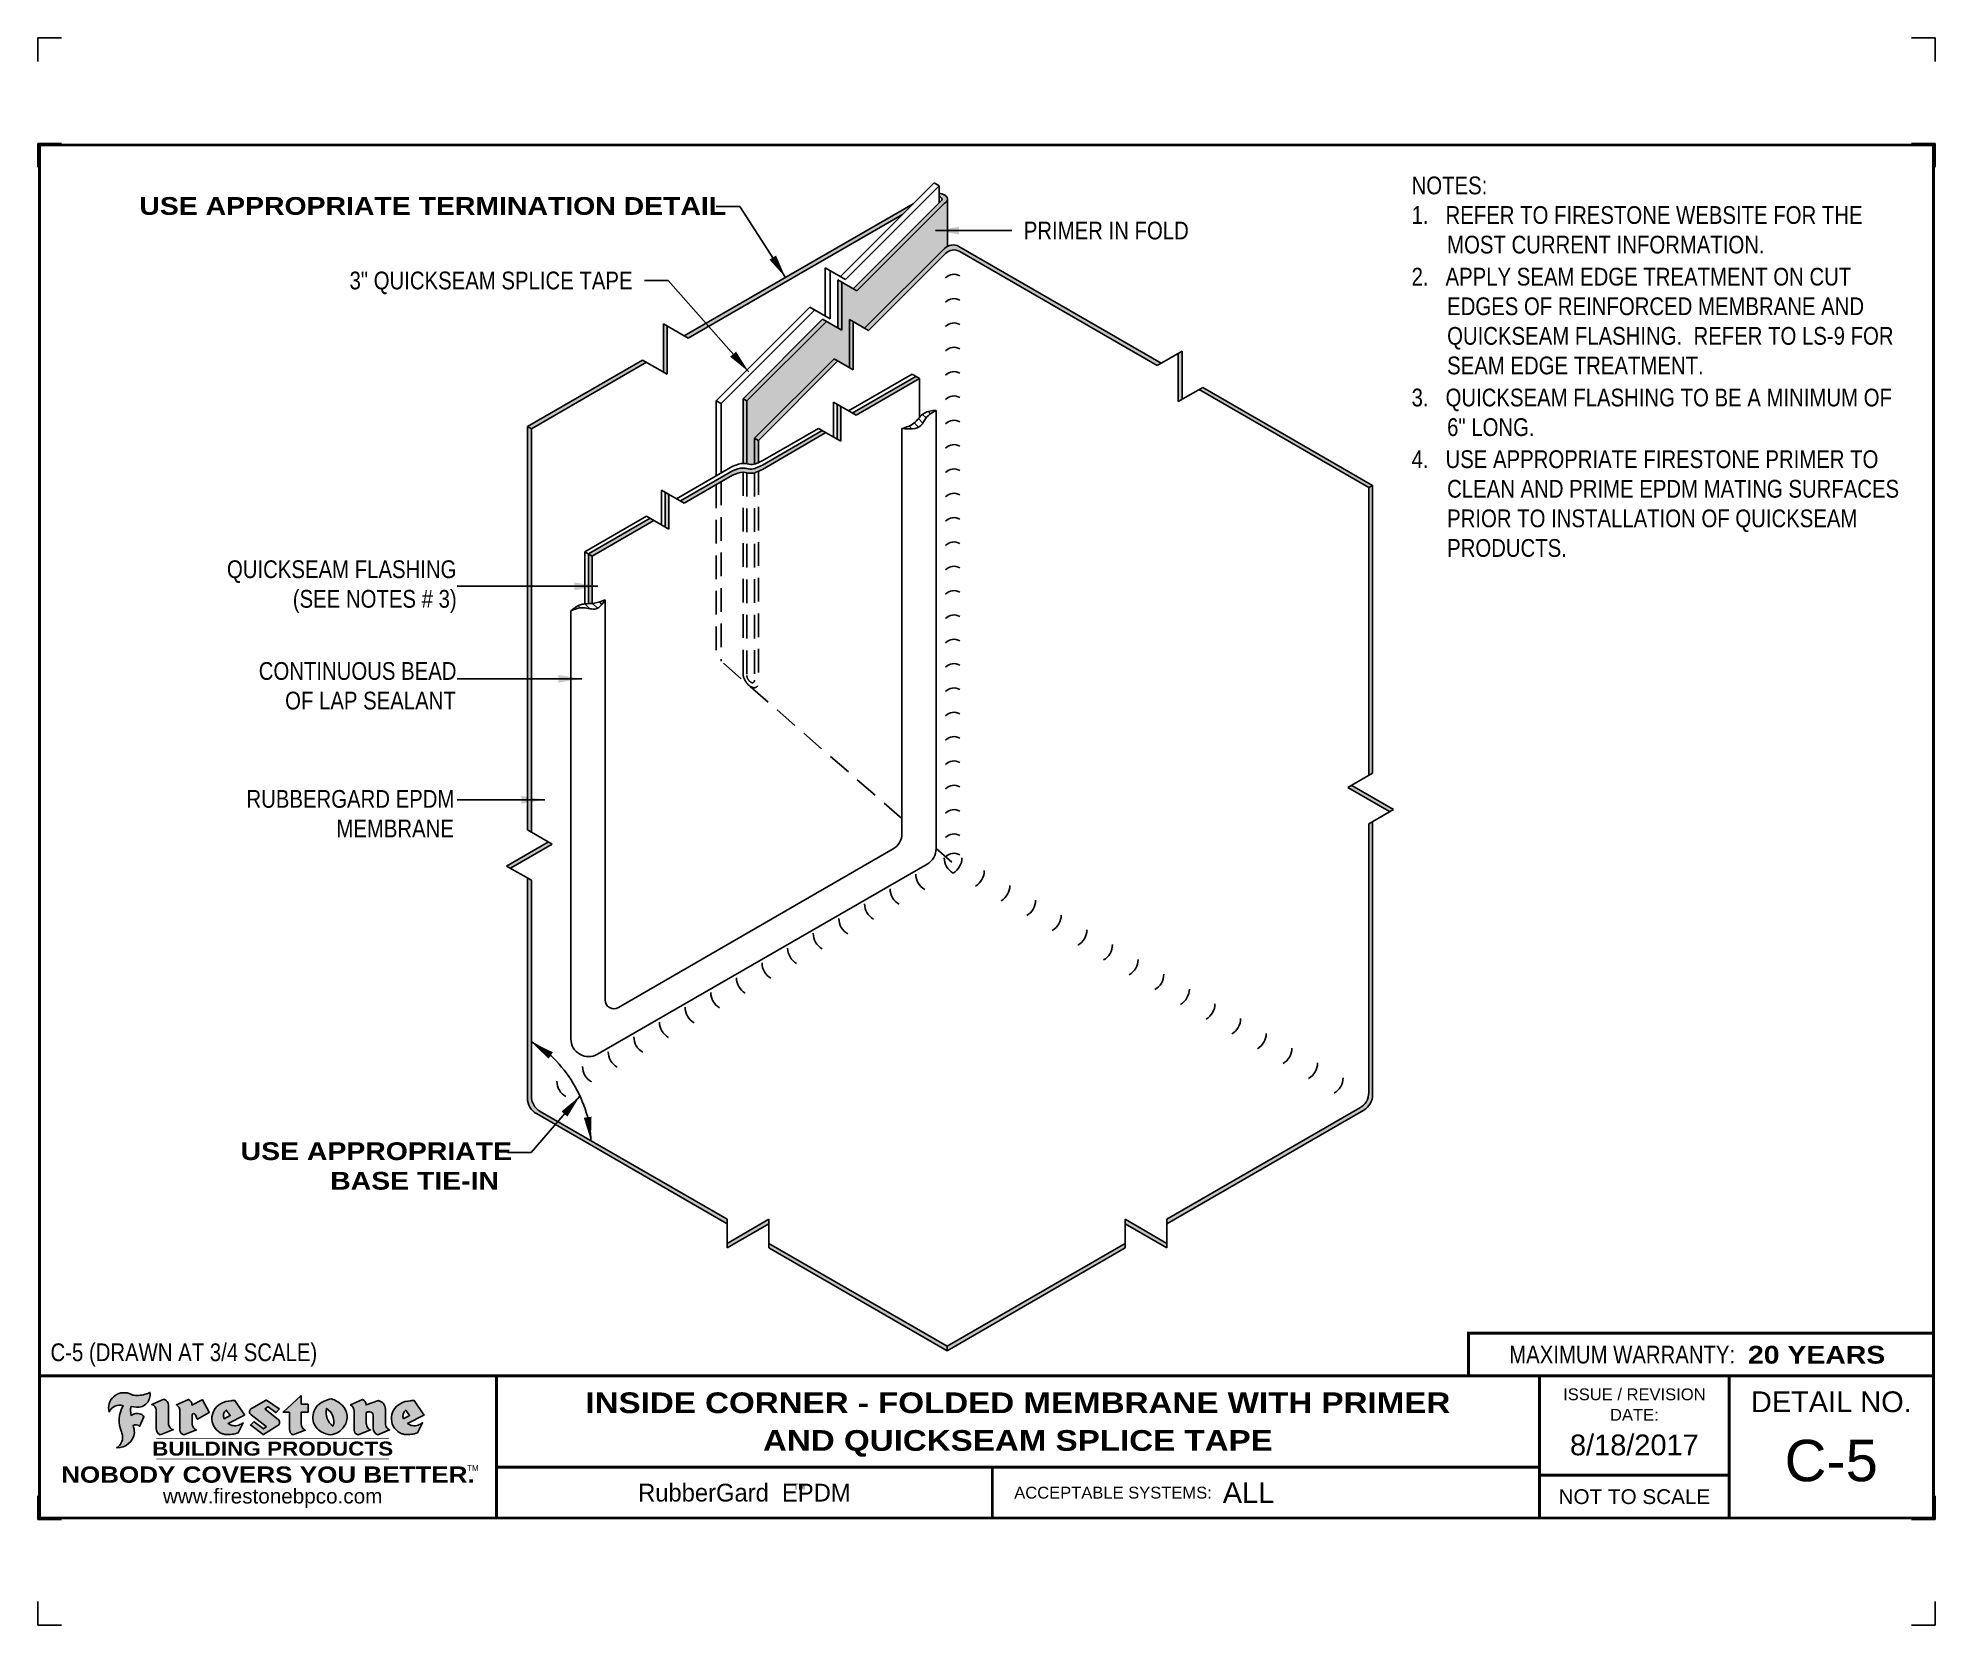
# Model space of a CAD drawing. Header units: inches. Extents: x 143.4 to 163.5, y -221.5 to -204.7.
import ezdxf
from ezdxf.enums import TextEntityAlignment as Align

# ---------------------------------------------------------------- set-up
doc = ezdxf.new("R2010")
doc.units = ezdxf.units.IN
doc.header["$MEASUREMENT"] = 0
doc.linetypes.add('HIDDEN', pattern=[0.375, 0.25, -0.125])
doc.layers.get('0').update_dxf_attribs({"linetype": 'CONTINUOUS'})
doc.layers.get('DEFPOINTS').update_dxf_attribs({"linetype": 'CONTINUOUS'})
for name, color, linetype in [('FSBP-ADHESIVE', 1, 'HIDDEN'), ('FSBP-ANNO-NOTE', 7, 'CONTINUOUS'), ('FSBP-MEMBRANE', 7, 'CONTINUOUS'), ('FSBP-SEALANTS', 1, 'CONTINUOUS'), ('FSBP-TTLB', 7, 'CONTINUOUS'), ('FSBP-TTLB-BORDER', 7, 'CONTINUOUS'), ('FSBP-TTLB-TEXT', 7, 'CONTINUOUS')]:
    doc.layers.add(name, color=color, linetype=linetype)
doc.styles.add('FSBP_ARIAL', font='arial.ttf')
doc.styles.add('FSBP_ARIAL_BOLD', font='')
doc.styles.add('FSBP_ARIAL_NAR', font='ARIALN.TTF')
doc.styles.add('FSBP_BANKGOTHIC', font='bgothm.ttf')
doc.styles.get('FSBP_ARIAL_BOLD').set_extended_font_data('Arial Black')
doc.dimstyles.new('FSBP-LEADER', dxfattribs={"dimtxt": 0.1875, "dimasz": 0.25, "dimexe": 0.0625, "dimexo": 0.125, "dimgap": 0.125, "dimtad": 0, "dimtih": 1, "dimtoh": 1, "dimdec": 4, "dimzin": 0, "dimdsep": 46, "dimlunit": 4, "dimtxsty": 'FSBP_ARIAL_NAR', "dimcen": 0.09375, "dimclrd": 256, "dimclre": 256, "dimclrt": 256, "dimadec": 0, "dimazin": 0, "dimtfac": 1, "dimtdec": 4, "dimtofl": 0, "dimtmove": 0, "dimatfit": 3, "dimfxl": 0, "dimtolj": 1, "dimtzin": 0, "dimlwd": -1, "dimlwe": -1, "dimarcsym": 0})
pattern_1 = [(135, (-108.4851151080021, -82.89921941973475), (-0.04419417382415922, -0.04419417382415922), [])]

msp = doc.modelspace()

# ---------------------------------------------------------------- texts
at = {"layer": 'DEFPOINTS', "style": 'FSBP_ARIAL_NAR'}
msp.add_text('C-5 (DRAWN AT 3/4 SCALE)', height=0.1875, dxfattribs=at).set_placement((143.5798584845293, -218.5771762231815), align=Align.MIDDLE_LEFT)
at = {"layer": 'FSBP-ANNO-NOTE', "style": 'FSBP_ARIAL_NAR'}
msp.add_text('PRIMER IN FOLD', height=0.1875, dxfattribs=at).set_placement((153.8563162470138, -206.7305782250556), align=Align.MIDDLE_LEFT)
msp.add_text('3" QUICKSEAM SPLICE TAPE', height=0.1875, dxfattribs=at).set_placement((149.7252435733798, -207.2578859653444), align=Align.MIDDLE_RIGHT)
at = {"layer": 'FSBP-ANNO-NOTE', "char_height": 0.1875, "attachment_point": 1}
for s, width, gutter_width, heights, insert, style in [('NOTES:\\P1.   REFER TO FIRESTONE WEBSITE FOR THE                \\P{\\W6.27837; }MOST CURRENT INFORMATION.\\P{\\H0.08333x;\\P}2.   APPLY SEAM EDGE TREATMENT ON CUT \\P{\\W6.27837; }EDGES OF REINFORCED MEMBRANE AND \\P{\\W6.27837; }QUICKSEAM FLASHING.  REFER TO LS-9 FOR \\P{\\W6.27837; }SEAM EDGE TREATMENT. \\P{\\H0.08333x;\\W9.4179;        \\W1;\\P}3.   QUICKSEAM FLASHING TO BE A MINIMUM OF \\P{\\W6.27837; }6" LONG.\\P{\\H0.08333x;\\P}4.   USE APPROPRIATE FIRESTONE PRIMER TO \\P{\\W6.27837; }CLEAN AND PRIME EPDM MATING SURFACES \\P{\\W6.27837; }PRIOR TO INSTALLATION OF QUICKSEAM \\P{\\W6.27837; }PRODUCTS.', 5.173213509342361, 23.08110225731588, [5.115595756332739], (157.951391772019, -206.1601446621725), 'FSBP_ARIAL_NAR'), ('{\\W0.740588; }USE APPROPRIATE TERMINATION DETAIL', 6.120841813815787, 5, [0.2980845982192226], (144.4562814266246, -206.3771507461734), 'FSBP_ARIAL_BOLD'), ('{\\W2.55381; }QUICKSEAM FLASHING\\P{\\W7.096;  }(SEE NOTES # 3) ', 2.552434420804218, 5, [0.5671659626304721], (145.2904603060639, -210.213578144972), 'FSBP_ARIAL_NAR'), ('{\\W9.9351;  }CONTINUOUS BEAD \\P{\\W8.1773;   }OF LAP SEALANT  ', 3.252900531471823, 5, [1.104758617801938], (144.5918155141335, -211.2882384137101), 'FSBP_ARIAL_NAR'), ('{\\W0.978531; }RUBBERGARD EPDM \\P{\\W8.4368;  }MEMBRANE ', 2.221219419170666, 5, [0.5671659626304721], (145.5904423023785, -212.6392400536624), 'FSBP_ARIAL_NAR'), ('{\\W3.71144; }USE APPROPRIATE\\P{\\W7.0336;  } BASE TIE-IN', 3.057671478050906, 5, [0.6027234361508567], (145.2781414138481, -216.3595823775013), 'FSBP_ARIAL_BOLD')]:
    msp.add_mtext_dynamic_manual_height_columns(s, width=width, gutter_width=gutter_width, heights=heights, dxfattribs=dict(at, insert=insert, style=style))

# ---------------------------------------------------------------- blocks, each defined once
blk = doc.blocks.new('TTLB-EPDM_2')
at = {"layer": 'FSBP-TTLB-TEXT'}
h = blk.add_hatch(color=1, dxfattribs=at)
edge = h.paths.add_edge_path()
edge.add_arc((1.037309769669573, -0.1982514792917306), 0.1319107607348553, 264.0410451462098, 370.3106169565175)
edge.add_arc((1.027551646585694, 0.1214293576525799), 0.3273056962876235, 270.05058356628535, 295.23459397187514, ccw=False)
edge.add_arc((1.022801957313345, -0.06680179986895154), 0.1391656561713503, 249.3281275763668, 272.0749124149863, ccw=False)
edge.add_line((0.9736743133014443, -0.1970076156048179), (0.9474927838574558, -0.1852745150568325))
edge.add_arc((0.8939498971398288, -0.3394262635682071), 0.1631857907024099, 70.84590087378872, 194.3325259843273)
edge.add_arc((0.8444260109029493, -0.4259936440910768), 0.1179914261095279, 70.96950098067128, 156.9641407594482, ccw=False)
edge.add_arc((1.153141409296894, -0.4684497516079468), 0.3110405457095052, 150.3231137483159, 203.2084295854517)
edge.add_arc((0.7562495500622943, -0.6412608153899899), 0.1218587156617311, 0.8849157075190988, 24.34668939894999, ccw=False)
edge.add_arc((0.7493781665697374, -0.6475258110744375), 0.1289731377238325, -58.36655102076742, 3.6216782311386737, ccw=False)
edge.add_arc((0.8256699029544474, -0.5792158350996106), 0.1783301886510354, 267.2205474105585, 354.1381621173521)
edge.add_arc((0.7903121048625305, -0.6011409294291745), 0.212787892960859, 0.9996158580669322, 21.00503380861244)
edge.add_arc((1.01880712263941, -0.5666691048185161), 0.05136395668415847, 40.82117713173261, 125.52727787225791, ccw=False)
edge.add_line((1.057676976260041, -0.5330924682126437), (1.102776947655911, -0.4308018311949837))
edge.add_arc((1.040858222524664, -0.4699705673995949), 0.07326744446031509, 32.31675181867256, 66.31481236598174)
edge.add_arc((1.032262518825329, -0.5063316993097662), 0.1102246948011782, 69.8179132332389, 125.254734720681)
edge.add_arc((1.127708877207287, -0.368959353531244), 0.1659710644737306, 164.1569669952081, 196.5811013160487, ccw=False)
edge.add_line((0.9680425188342383, -0.3236487780942383), (1.023615334387159, -0.3294494641845773))
h = blk.add_hatch(color=1, dxfattribs=at)
edge = h.paths.add_edge_path()
edge.add_line((1.275239419159561, -0.6223407783464694), (1.415345367376062, -0.5660418822574371))
edge.add_arc((1.421019305783958, -0.5090099247487757), 0.05731350411836949, 181.9717871001989, 264.31851000495806, ccw=False)
edge.add_line((1.363739737527226, -0.5109819325197265), (1.363412352251203, -0.3102363679013962))
edge.add_arc((1.294263659668751, -0.3103491388303989), 0.06914878453844908, 0.0934405599591014, 72.42834396969012)
edge.add_line((1.315139561173908, -0.2444268274366692), (1.186839444240604, -0.3024209471341379))
edge.add_arc((1.175246268095289, -0.3585110609420917), 0.05727567197445628, -0.017399788185912257, 78.322067691347, ccw=False)
edge.add_line((1.232521937428658, -0.3585284546236807), (1.232574268422297, -0.555126496687123))
edge.add_arc((1.305699496415486, -0.5558575689677219), 0.07312888236350451, 179.4272023230205, 245.3845503102953)
h = blk.add_hatch(color=1, dxfattribs=at)
edge = h.paths.add_edge_path()
edge.add_line((1.792026821926584, -0.3839679064720229), (1.722158956877934, -0.2518542302253621))
edge.add_arc((1.720119655279638, -0.2529327078887852), 0.002306916790721817, 27.87197133405656, 117.3766794470751)
edge.add_line((1.719058846382097, -0.250884159729182), (1.610638460368705, -0.3070279753467702))
edge.add_arc((1.547088841662962, -0.3061026658494403), 0.06355635479880145, 359.165808011073, 425.8793658831422)
edge.add_line((1.573061729235633, -0.2480956029480268), (1.446879247402876, -0.3051325108639702))
edge.add_arc((1.407812067100189, -0.370357133046621), 0.07602957263902092, -3.441403975725109, 59.07992244284969, ccw=False)
edge.add_line((1.483704536400296, -0.3749210150788969), (1.483704536400296, -0.5723838140635706))
edge.add_arc((1.54053746518044, -0.568254406115083), 0.05698275005415228, 184.1557352478595, 255.3066498366543)
edge.add_line((1.526084036778343, -0.6233736605654059), (1.657291340682093, -0.570650514527486))
edge.add_arc((1.688298576827198, -0.5021390388423987), 0.0752015358480571, 207.5160880841914, 245.649226723163, ccw=False)
edge.add_arc((1.721050197024907, -0.4914488168456328), 0.1093332836229113, 179.4823365255141, 204.5537900001094, ccw=False)
edge.add_line((1.611721375809452, -0.4904610114968335), (1.611721375809452, -0.4126404716788983))
edge.add_arc((1.628589765097195, -0.414159299036043), 0.01693662875851176, 28.356188110622725, 174.8549701683585, ccw=False)
edge.add_arc((1.627340435522395, -0.4197189881350504), 0.02111886817708033, 22.216893572439517, 40.10213956426492, ccw=False)
edge.add_line((1.646891420738257, -0.4117336534413738), (1.666638796144639, -0.4549750258192233))
edge.add_arc((1.668737246926742, -0.4540167099035481), 0.002306916790685496, 204.545128184284, 299.6323508190091)
edge.add_line((1.669877862091766, -0.4560219186518992), (1.791128135493295, -0.3870515928837648))
edge.add_line((1.791128135493295, -0.3870515928837648), (1.792026821926584, -0.3839679064720229))
h = blk.add_hatch(color=1, dxfattribs=at)
h.paths.add_polyline_path([(2.063388732080512, -0.2583237030618903, 0.02524281661523788), (2.025024361750752, -0.2610532129309178, 0.1213611957758757), (1.901773912052249, -0.3008158885520373, 0.6151668103976068), (1.93274136141747, -0.6099060679591872, 0.05306812109568645), (1.967936229862175, -0.617865745600497, 0.1150932231766138), (2.099126721549737, -0.5994933789882708), (2.151195569562105, -0.4944891916583316, -0.08755405562188731), (2.104230609512001, -0.5187113292177372, -0.265591761123442), (1.992692314386659, -0.5010701623316862), (2.165347897647223, -0.4141184325909109, 0.4518949533370738), (2.166222728871162, -0.4107679608846269)])
h.paths.add_polyline_path([(2.014217313945437, -0.4188965037300676), (1.951113654018855, -0.4515330109460507, -0.3720533890450154), (1.973177450672722, -0.3607130665457561)], flags=16)
h = blk.add_hatch(color=1, dxfattribs=at)
edge = h.paths.add_edge_path()
edge.add_arc((2.260407392426802, -0.3775796671688782), 0.04152450223225729, 123.20805433950699, 232.2027298779723, ccw=False)
edge.add_line((2.237665217914071, -0.3428366421988329), (2.393535971665983, -0.2540943745380986))
edge.add_arc((2.394677353533142, -0.2560991469722482), 0.002306916790741334, 55.64644466176611, 119.65426054492559, ccw=False)
edge.add_line((2.395979141996861, -0.2541946229174954), (2.531809646140459, -0.3470380726374032))
edge.add_arc((2.530468902927946, -0.3489153772789875), 0.002306916790700397, -42.731101238422525, 54.4661353739603, ccw=False)
edge.add_line((2.532163440279987, -0.3504807552658491), (2.498457913851155, -0.3869673252714421))
edge.add_arc((2.496763376499139, -0.3854019472845934), 0.002306916790672934, 233.7527076894875, 317.26889876138785, ccw=False)
edge.add_line((2.495399362263356, -0.38726241234572), (2.413849913492982, -0.3274738082119626))
edge.add_arc((2.412485899257181, -0.3293342732731342), 0.002306916790720064, 53.75270768979358, 124.4135619297835)
edge.add_line((2.41118211687575, -0.3274311136421062), (2.382933981293377, -0.346782838468144))
edge.add_arc((2.38423776367478, -0.3486859980991606), 0.002306916790694898, 124.4135619293799, 231.8459020253626)
edge.add_line((2.382812599816248, -0.3505000469010184), (2.519899969301207, -0.4581994452042721))
edge.add_arc((2.494247019847682, -0.4908523236374461), 0.04152450223225742, -55.21225898295222, 51.84590202520428, ccw=False)
edge.add_line((2.517938320565804, -0.5249552055672808), (2.364434947484597, -0.6179520922513717))
edge.add_arc((2.36323960192349, -0.6159790200102006), 0.002306916790726996, 233.2955624372927, 301.20872157023314, ccw=False)
edge.add_line((2.361860787187538, -0.6178285429225383), (2.231266621301074, -0.5204709167214361))
edge.add_arc((2.232647938930649, -0.5186232623475259), 0.002306916790697672, 135.5134179846393, 233.21798691998708, ccw=False)
edge.add_line((2.231002150870836, -0.5170067083764565), (2.262839375599356, -0.4845937328397696))
edge.add_arc((2.264485163659225, -0.4862102868108537), 0.002306916790748497, 53.0352839999411, 135.513417985369, ccw=False)
edge.add_line((2.265872365996302, -0.4843670465239001), (2.361834678328762, -0.5565872257804898))
edge.add_arc((2.363221880665761, -0.5547439854936304), 0.002306916790627066, 233.0352840000685, 302.2362632414394)
edge.add_line((2.36445241715569, -0.5566953042850713), (2.39428499383348, -0.5378823484768844))
edge.add_arc((2.393054457343549, -0.5359310296853765), 0.002306916790685166, 302.2362632406177, 412.2027298768422)
edge.add_line((2.394468296066179, -0.5341081404551886), (2.234958295420142, -0.4103916733127022))
h = blk.add_hatch(color=1, dxfattribs=at)
edge = h.paths.add_edge_path()
edge.add_line((2.763460561272041, -0.2072496393923444), (2.763460561272041, -0.2969520779963801))
edge.add_arc((2.765767478062699, -0.2969520779963943), 0.00230691679065842, 179.9999999996471, 269.9999999996471)
edge.add_line((2.765767478062685, -0.2992589947870528), (2.835417693520355, -0.2992589947870528))
edge.add_arc((2.835417693520355, -0.3015659115777538), 0.002306916790701052, 0, 90, ccw=False)
edge.add_line((2.837724610311056, -0.3015659115777538), (2.837724610311056, -0.3790761307453892))
edge.add_arc((2.83541769352037, -0.3790761307453749), 0.002306916790686842, 269.99999999964706, 359.99999999964706, ccw=False)
edge.add_line((2.835417693520355, -0.3813830475360618), (2.765767478062685, -0.3813830475360618))
edge.add_arc((2.765767478062699, -0.3836899643267202), 0.00230691679065842, 90.00000000035294, 180.0000000003529)
edge.add_line((2.763460561272041, -0.3836899643267344), (2.763460561272041, -0.5033995910642801))
edge.add_arc((2.836735953378943, -0.5071368822038516), 0.07337063740681413, 177.0802527808789, 245.3249543133826)
edge.add_line((2.806105814540615, -0.5738080530967267), (2.674529557384915, -0.6226036013049594))
edge.add_arc((2.708610405062069, -0.564298408791804), 0.06753517344606039, 177.0345319916277, 239.6926428024901, ccw=False)
edge.add_line((2.641165668230087, -0.560804539009709), (2.641165668230087, -0.3836899643267344))
edge.add_arc((2.638858751439429, -0.3836899643267202), 0.00230691679065842, 359.9999999996471, 449.999999999647)
edge.add_line((2.638858751439443, -0.3813830475360618), (2.572857950769389, -0.3813830475360618))
edge.add_line((2.572857950769389, -0.3813830475360618), (2.763460561272041, -0.2072496393923444))
h = blk.add_hatch(color=1, dxfattribs=at)
edge = h.paths.add_edge_path(flags=16)
edge.add_arc((2.940363509127394, -0.4847985213681437), 0.1684614578629418, 344.5558804047865, 417.0140046669545)
edge.add_arc((3.194458079644619, -0.3883534532477785), 0.1684614578629414, 164.5558804047864, 237.0140046669546)
edge = h.paths.add_edge_path()
edge.add_arc((3.069375116502199, -0.4399344555144872), 0.1828726885096673, 136.0914512150047, 191.213418978326)
edge.add_arc((3.064939550433406, -0.4318234379590333), 0.1803148804748503, 194.0167254156723, 240.6663730831859)
edge.add_arc((3.098047041778981, -0.3845058757092554), 0.2378525180183701, 239.2975390661776, 264.2889872773176)
edge.add_arc((3.04884478212623, -0.4190232383793012), 0.203760689247156, 277.1986764832036, 326.503572961274)
edge.add_arc((3.077739326803546, -0.4341046616465112), 0.171374865791709, 325.3768876809902, 406.3828327799087)
edge.add_arc((3.011839488065919, -0.4896144380417797), 0.2571945645850002, 44.28462553519766, 73.82901434867304)
edge.add_arc((3.117152499586992, -0.4983433120546693), 0.2579560664039132, 97.50292863483666, 134.1039137579027)
h = blk.add_hatch(color=1, dxfattribs=at)
edge = h.paths.add_edge_path()
edge.add_line((3.322690228557462, -0.5721896537377091), (3.322690228557462, -0.3749210150788969))
edge.add_arc((3.246797759257384, -0.3703571330465745), 0.076029572638996, 356.5585960242387, 419.0799224428129)
edge.add_line((3.285864939560099, -0.3051325108639702), (3.412047421392799, -0.2480956029480268))
edge.add_arc((3.386074533820159, -0.3061026658494941), 0.06355635479883807, 0.3962622833877276, 65.87936588318718, ccw=False)
edge.add_line((3.449629368605429, -0.3056631084210863), (3.580526418688805, -0.2593848434574539))
edge.add_arc((3.555744121700958, -0.3530904070730321), 0.09692726601172152, 2.366977007666776, 75.18615851992018, ccw=False)
edge.add_line((3.652588689330287, -0.3490873311063041), (3.652588689330287, -0.4883770011386872))
edge.add_arc((3.761877549389556, -0.4914934052703811), 0.1093332836229047, 178.3666365323574, 204.5537900000422)
edge.add_arc((3.729125929191727, -0.5021836272670953), 0.07520153584796169, 207.5160880841711, 245.2240541443093)
edge.add_line((3.697611150971852, -0.5704631245385627), (3.572585913552643, -0.6207021253773775))
edge.add_arc((3.59534718600759, -0.5526356419907701), 0.07177131519198746, 180.3328587115751, 251.51018566665869, ccw=False)
edge.add_line((3.523577081955409, -0.5530525936986663), (3.523577081955409, -0.4153032515383615))
edge.add_arc((3.486319529276879, -0.4148773504126441), 0.0372599868942854, 359.3450650296066, 449.0500281941028)
edge.add_arc((3.482769874121713, -0.4419622099033496), 0.06447454900600783, 86.29402372314017, 119.8211331593848)
edge.add_line((3.450707067966732, -0.3860252459975726), (3.450707067966732, -0.4904610114968335))
edge.add_arc((3.560035889182251, -0.491448816845647), 0.1093332836229751, 179.4823365255069, 204.5537900001023)
edge.add_arc((3.527284268984408, -0.5021390388424952), 0.07520153584796385, 207.5160880841699, 245.6492267231416)
edge.add_line((3.496277032839316, -0.570650514527486), (3.365069728935509, -0.6233736605654059))
edge.add_arc((3.37950248606194, -0.5682868177318081), 0.05694615642555727, 183.9298782390169, 255.318496325343, ccw=False)
h = blk.add_hatch(color=1, dxfattribs=at)
h.paths.add_polyline_path([(3.957695472291277, -0.2583237030618903, 0.02524281661523822), (3.919331101961575, -0.2610532129309178, 0.1085638477195505), (3.807890832595604, -0.2939221658134414, 0.6425897848490651), (3.827048101628293, -0.6099060679591872, 0.05306812109569052), (3.862242970072884, -0.617865745600497, 0.1150932231766133), (3.993433461760503, -0.5994933789882708), (4.045502309772871, -0.4944891916583316, -0.08755405562189084), (3.998537349722767, -0.5187113292177372, -0.2655917611234366), (3.886999054597368, -0.5010701623316862), (4.059654637857989, -0.4141184325909109, 0.4518949533370731), (4.060529469081928, -0.4107679608846269)])
h.paths.add_polyline_path([(3.90852405415626, -0.4188965037300676), (3.845420394229677, -0.4515330109460507, -0.3720533890450147), (3.867484190883488, -0.3607130665457561)], flags=16)
at = {"layer": 'DEFPOINTS', "linetype": 'Continuous', "ltscale": 1.75}
for points in [[(-0.015625, 13.88083333333333), (-0.015625, 14.13083333333333), (0.234375, 14.13083333333333)], [(20.01562500000003, 13.88083333333333), (20.01562500000003, 14.13083333333333), (19.76562500000003, 14.13083333333333)], [(-0.015625, -2.380833333333342), (-0.015625, -2.630833333333342), (0.234375, -2.630833333333342)], [(20.01562500000003, -2.380833333333342), (20.01562500000003, -2.630833333333342), (19.76562500000003, -2.630833333333342)]]:
    blk.add_lwpolyline(points, dxfattribs=at)
at = {"layer": 'DEFPOINTS', "color": 1}
for points in [[(0.234375, 13.015625), (-0.015625, 13.015625), (-0.015625, 12.765625)], [(20.015625, 12.765625), (20.015625, 13.015625), (19.765625, 13.015625)], [(0.234375, -1.515625), (-0.015625, -1.515625), (-0.015625, -1.265625)], [(20.015625, -1.265625), (20.015625, -1.515625), (19.765625, -1.515625)]]:
    blk.add_lwpolyline(points, dxfattribs=at)
at = {"layer": 'FSBP-TTLB', "const_width": 0.03125}
blk.add_lwpolyline([(15.09028770518938, 0), (20, 0), (20, 0.4512598240669945), (15.09028770518938, 0.4512598240669945)], close=True, dxfattribs=at)
for points in [[(0, 0), (0, -1.5), (20, -1.5), (20, 0), (0, 0)], [(4.825208527206769, 0), (4.825208527206769, -0.9643749050531198)], [(15.84028770518938, 0), (15.84028770518938, -0.9643749050531198)], [(17.84110496735593, 0), (17.84110496735593, -1.5)], [(20, 0), (20, -1.5)], [(4.825208527206769, -0.9643749050531198), (15.84028770518938, -0.9643749050531198)], [(4.825208527206769, -0.9643749050531198), (4.825208527206769, -1.5)], [(15.84028770518938, -0.9643749050531198), (15.84028770518938, -1.5)], [(15.84028770518938, -1.048740175933006), (17.84110496735593, -1.048740175933006)]]:
    blk.add_lwpolyline(points, dxfattribs=at)
at = {"layer": 'FSBP-TTLB-BORDER', "const_width": 0.03125}
blk.add_lwpolyline([(20, 0), (20, 13), (0, 13), (0, 0)], dxfattribs=at)
at = {"layer": 'FSBP-TTLB-TEXT', "color": 1}
blk.add_line((0.7358432058323388, -0.379822754145593), (0.7358432058323388, -0.379822754145593), dxfattribs=at)
for points in [[(1.023615323725323, -0.3294494630716969, 0.5000510906601082), (1.167090420776901, -0.1746414942047778, -0.1103304102359608), (1.027840608309816, -0.2058762110801382, -0.09957876667165425), (0.9736743133014443, -0.1970076156048179), (0.9474927838574558, -0.1852745150568325, 0.5978159689075124), (0.7358432058323388, -0.379822754145593, -0.3938834584182213), (0.8828996422548698, -0.3144510229727047, 0.2349406564350952), (0.86727108227484, -0.5910237178633082, -0.1027304183841549), (0.8780937320133262, -0.6393788197974146, -0.2772692352614086), (0.8170223912655956, -0.7573362346216896, 0.3985429150902959), (1.003067614090241, -0.5974286950643517, 0.0875124847930418), (0.9889600163401155, -0.5248671157293501, -0.3874031597924062), (1.057676976260041, -0.5330924682126437), (1.102776947655911, -0.4308018311949837, 0.1494423498871741), (1.07029056398062, -0.4028746979725923, 0.2467195073738216), (0.9686394281704906, -0.4163228904100862, -0.1424285161541127), (0.9680425188342383, -0.3236487780942383), (1.023615334387159, -0.3294494641845773)], [(2.166222728871162, -0.4107679608846269), (2.063388732080512, -0.2583237030618903, 0.02524281661523788), (2.025024361750752, -0.2610532129309178, 0.1085638477195265), (1.913584092384895, -0.2939221658134414, 0.6425897848491228), (1.93274136141747, -0.6099060679591872, 0.05306812109568648), (1.967936229862175, -0.617865745600497, 0.1150932231766137), (2.099126721549737, -0.5994933789882708), (2.151195569562105, -0.4944891916583316, -0.0875540556218873), (2.104230609512001, -0.5187113292177372, -0.2655917611234418), (1.992692314386659, -0.5010701623316862), (2.165347897647223, -0.4141184325909109)], [(2.763460561272041, -0.2072496393923444), (2.763460561272041, -0.2969520779963801, 0.4142135623730958), (2.765767478062685, -0.2992589947870528), (2.835417693520355, -0.2992589947870528, -0.414213562373095), (2.837724610311056, -0.3015659115777538), (2.837724610311056, -0.3790761307453892, -0.4142135623730938), (2.835417693520355, -0.3813830475360618), (2.765767478062685, -0.3813830475360618, 0.4142135623730958), (2.763460561272041, -0.3836899643267344), (2.763460561272041, -0.5033995910642801, 0.3068985753588853), (2.806105814540615, -0.5738080530967267), (2.674529557384915, -0.6226036013049594, -0.2804194150632976), (2.641165668230087, -0.560804539009709), (2.641165668230087, -0.3836899643267344, 0.414213562373095), (2.638858751439443, -0.3813830475360618), (2.572857950769389, -0.3813830475360618), (2.763460561272041, -0.2072496393923444)], [(4.060529469081928, -0.4107679608846269), (3.957695472291277, -0.2583237030618903, 0.02524281661523788), (3.919331101961575, -0.2610532129309178, 0.1085638477195265), (3.807890832595604, -0.2939221658134414, 0.6425897848491228), (3.827048101628293, -0.6099060679591872, 0.05306812109568648), (3.862242970072884, -0.617865745600497, 0.1150932231766137), (3.993433461760503, -0.5994933789882708), (4.045502309772871, -0.4944891916583316, -0.0875540556218873), (3.998537349722767, -0.5187113292177372, -0.2655917611234418), (3.886999054597368, -0.5010701623316862), (4.059654637857989, -0.4141184325909109)], [(4.059654637857989, -0.4141184325909109, 0.4518949533370731), (4.060529469081928, -0.4107679608846269, 0.4518949533370731)]]:
    blk.add_lwpolyline(points, format="xyb", dxfattribs=at)
for points in [[(1.275239419159561, -0.6223407783464694), (1.415345367376062, -0.5660418822574371, -0.3756100036733062), (1.363739737527226, -0.5109819325197265), (1.363412352251203, -0.3102363679013962, 0.3265360292958048), (1.315139561173908, -0.2444268274366692), (1.186839444240604, -0.3024209471341379, -0.3557863980845349), (1.232521937428658, -0.3585284546236807), (1.232574268422297, -0.555126496687123, 0.2960110723418457)], [(1.792026821926584, -0.3839679064720229), (1.722158956877934, -0.2518542302253621, 0.4116839150163434), (1.719058846382097, -0.250884159729182), (1.610638460368705, -0.3070279753467702, 0.2996033003794034), (1.573061729235633, -0.2480956029480268), (1.446879247402876, -0.3051325108639702, -0.2797757560995365), (1.483704536400296, -0.3749210150788969), (1.483704536400296, -0.5723838140635706, 0.320828638474519), (1.526084036778343, -0.6233736605654059), (1.657291340682093, -0.570650514527486, -0.1679398621276611), (1.621603752698661, -0.5368819723450571, -0.1098333365370753), (1.611721375809452, -0.4904610114968335), (1.611721375809452, -0.4126404716788983, -0.743334502655012), (1.64349420176768, -0.4061152228778298, -0.07819791644735608), (1.646891420738257, -0.4117336534413738), (1.666638796144639, -0.4549750258192233, 0.4404648714563479), (1.669877862091766, -0.4560219186518992), (1.791128135493295, -0.3870515928837648)], [(1.951113654018855, -0.4515330109460507), (2.014217313945437, -0.4188965037300676), (1.973177450672722, -0.3607130665457561, 0.3720533890450154)], [(2.234958295420142, -0.4103916733127022, -0.5150044486718882), (2.237665217914071, -0.3428366421988329), (2.393535971665983, -0.2540943745380986, -0.2867822934100265), (2.395979141996861, -0.2541946229174954), (2.531809646140459, -0.3470380726374032, -0.4515027974650387), (2.532163440279987, -0.3504807552658491), (2.498457913851155, -0.3869673252714421, -0.3814439164929681), (2.495399362263356, -0.38726241234572), (2.413849913492982, -0.3274738082119626, 0.3184718635035665), (2.41118211687575, -0.3274311136421062), (2.382933981293377, -0.346782838468144, 0.5064094529656681), (2.382812599816248, -0.3505000469010184), (2.519899969301207, -0.4581994452042721, -0.5043597839115849), (2.517938320565804, -0.5249552055672808), (2.364434947484597, -0.6179520922513717, -0.3053163970316367), (2.361860787187538, -0.6178285429225383), (2.231266621301074, -0.5204709167214361, -0.4541703869768119), (2.231002150870836, -0.5170067083764565), (2.262839375599356, -0.4845937328397696, -0.3762644290664977), (2.265872365996302, -0.4843670465239001), (2.361834678328762, -0.5565872257804898, 0.3114700032088108), (2.36445241715569, -0.5566953042850713), (2.39428499383348, -0.5378823484768844, 0.520381097387146), (2.394468296066179, -0.5341081404551886)], [(2.937624918725987, -0.3131105398334029, 0.2452625673097023), (2.889993533867141, -0.4754966266250307, 0.2064059665179019), (2.976604338974084, -0.5890186876871866, 0.1094800500670344), (3.074378098474654, -0.6211778035979165, 0.2185147641853038), (3.218764944843201, -0.5314757029352819, 0.3689489483072479), (3.195959963110113, -0.3100352223135445, 0.1296305888694145), (3.0834694040758, -0.242595816912754, 0.1610736375384317)], [(3.10274193015772, -0.5296595419651595, 0.3271311138286319), (3.032079658614293, -0.3434924326507627, 0.3271311138286322)], [(3.322690228557462, -0.5721896537377091), (3.322690228557462, -0.3749210150788969, 0.2797757560995341), (3.285864939560099, -0.3051325108639702), (3.412047421392799, -0.2480956029480268, -0.2937618496109166), (3.449629368605429, -0.3056631084210863), (3.580526418688805, -0.2593848434574539, -0.3288760160581939), (3.652588689330287, -0.3490873311063041), (3.652588689330287, -0.4883770011386872, 0.114762897203527), (3.662431105063263, -0.536926560769686, 0.166032965990522), (3.697611150971852, -0.5704631245385627), (3.572585913552643, -0.6207021253773775, -0.3209557512194564), (3.523577081955409, -0.5530525936986663), (3.523577081955409, -0.4153032515383615, 0.4127061514896111), (3.48693727661589, -0.3776224848030694, 0.1473421876160361), (3.450707067966732, -0.3860252459975726), (3.450707067966732, -0.4904610114968335, 0.1098333365370753), (3.460589444855941, -0.5368819723450855, 0.1679398621276611), (3.496277032839316, -0.570650514527486), (3.365069728935509, -0.6233736605654059, -0.3219729545308964), (3.322690228557462, -0.5721896537377091, 29.1476284739)], [(3.845420394229677, -0.4515330109460507), (3.90852405415626, -0.4188965037300676), (3.867484190883488, -0.3607130665457561, 0.3720533890450154)]]:
    blk.add_lwpolyline(points, format="xyb", close=True, dxfattribs=at)
at = {"layer": 'FSBP-TTLB-TEXT'}
for points, const_width in [([(1.233926579809207, -0.6584455781731435), (3.691229482685259, -0.6584455781731577)], 0.0078125), ([(1.233926579809207, -0.8761560960495984), (3.691229482685259, -0.8761560960495842)], 0.0078125), ([(10.06152282927678, -0.9643749050531198), (10.06152282927678, -1.5)], 0.03125)]:
    blk.add_lwpolyline(points, dxfattribs=dict(at, const_width=const_width))
at = {"layer": 'FSBP-TTLB-TEXT', "color": 1}
for centre, start, end in [((1.789987520328282, -0.3850463841354355), 299.6323508193319, 27.87197133380463), ((2.164310260790558, -0.412058050385383), 296.7304547840455, 34.00233684987403)]:
    blk.add_arc(centre, 0.00230691679068068, start, end, dxfattribs=at)
at = {"layer": 'FSBP-TTLB-TEXT', "style": 'FSBP_ARIAL_NAR'}
blk.add_text('MAXIMUM WARRANTY:', height=0.1875, dxfattribs=at).set_placement((17.90516569312837, 0.2256299120335257), align=Align.MIDDLE_RIGHT)
at = {"layer": 'FSBP-TTLB-TEXT'}
for s, height, style, p in [('ISSUE / REVISION', 0.125, 'FSBP_ARIAL', (16.84069633627263, -0.1938496373466023)), ('DETAIL NO.', 0.21875, 'FSBP_ARIAL', (18.92055248367797, -0.2724398367368792)), ('DATE:', 0.125, 'FSBP_ARIAL', (16.84069633627263, -0.409973105348854)), ('www.firestonebpco.com', 0.15625, 'FSBP_ARIAL', (2.462578031247233, -1.268657306740124)), ('RubberGard  EPDM', 0.1875, 'FSBP_BANKGOTHIC', (7.443365678241776, -1.23218745252656)), ('TM', 0.0625, 'FSBP_BANKGOTHIC', (8.023397742165457, -1.169706269210366)), ('NOT TO SCALE', 0.15625, 'FSBP_ARIAL', (16.84069633627263, -1.274370087966503))]:
    blk.add_text(s, height=height, dxfattribs=dict(at, style=style)).set_placement(p, align=Align.MIDDLE_CENTER)
at = {"layer": 'FSBP-TTLB-TEXT', "lineweight": 18, "style": 'FSBP_ARIAL_BOLD'}
blk.add_text('BUILDING PRODUCTS', height=0.1484375, dxfattribs=at).set_placement((2.462578031247233, -0.7673008371113639), align=Align.MIDDLE_CENTER)
at = {"layer": 'FSBP-TTLB-TEXT', "color": 1}
for s, height, style, p in [('NOBODY COVERS YOU BETTER.', 0.171875, 'FSBP_ARIAL_BOLD', (2.412604263603384, -1.041650450587369)), ('TM', 0.0625, 'FSBP_BANKGOTHIC', (4.576671173373001, -0.9725745042934193))]:
    blk.add_text(s, height=height, dxfattribs=dict(at, style=style)).set_placement(p, align=Align.MIDDLE_CENTER)
at = {"layer": 'FSBP-TTLB-TEXT', "style": 'FSBP_ARIAL'}
blk.add_text('ACCEPTABLE SYSTEMS:', height=0.125, dxfattribs=at).set_placement((10.29281281591562, -1.23218745252656), align=Align.MIDDLE_LEFT)
at = {"layer": 'FSBP-TTLB-TEXT'}
for tag, height, style, p in [('MAXIMUM_WARRANTY', 0.1875, 'FSBP_ARIAL_BOLD', (18.03987100774941, 0.2240244307510579)), ('ACCPT_SYSTEMS', 0.21875, 'FSBP_ARIAL', (12.49438170418193, -1.23218745252656))]:
    blk.add_attdef(tag, text='', height=height, dxfattribs=dict(at, style=style)).set_placement(p, align=Align.MIDDLE_LEFT)
for tag, height, style, p in [('DETAIL_DESCP_LINE_1', 0.21875, 'FSBP_ARIAL_BOLD', (10.33118450231211, -0.2831249841755152)), ('DETAIL_DESCP_LINE_2', 0.21875, 'FSBP_ARIAL_BOLD', (10.33118450231211, -0.6812499208775904)), ('ISSUE_REV_DATE', 0.21875, 'FSBP_ARIAL', (16.84069633627263, -0.7282559425942452)), ('DETAIL_NUMBER', 0.4375, 'FSBP_ARIAL', (18.91941590748775, -0.8931630692489421))]:
    blk.add_attdef(tag, text='', height=height, dxfattribs=dict(at, style=style)).set_placement(p, align=Align.MIDDLE_CENTER)

# ---------------------------------------------------------------- hatches: boundary and pattern name
at = {"layer": 'FSBP-ADHESIVE'}
h = msp.add_hatch(dxfattribs=at)
h.set_pattern_fill('AR-SAND', color=256, scale=0.02, style=0)
h.set_pattern_definition([(37.50000000000001, (0, 0), (-0.001259867162192163, 0.03853647538026318), [0, -0.0304, 0, -0.034, 0, -0.0325]), (7.499999999999999, (0, 0), (0.03539553410535454, 0.05644292130459481), [0, -0.0164, 0, -0.0274, 0, -0.0105]), (327.5, (-0.0246, 0), (0.06228283723502991, 0.00011318107073929), [0, -0.01, 0, -0.036, 0, -0.047]), (317.5, (-0.0246, 0), (0.06012253209144586, 0.01755351129868498), [0, -0.005, 0, -0.0236, 0, -0.027])])
edge = h.paths.add_edge_path()
edge.add_arc((153.107815992051, -207.0071401254819), 0.1250000000000068, 117.25716359739309, 135.0000000000092, ccw=False)
edge.add_line((153.0505678590642, -206.8960201395678), (153.0505678590642, -206.4175013684965))
edge.add_ellipse((152.9357480273712, -206.3996848562037), major_axis=(-0.1148198316929839, 0), ratio=0.5773502691896102, start_angle=134.9999999999893, end_angle=180, ccw=False)
edge.add_line((153.0169379089765, -206.4465598562031), (152.0948031825459, -207.368694582634))
edge.add_line((152.0948031825459, -207.368694582634), (151.9336596976621, -207.2756583482581))
edge.add_line((151.9336596976621, -207.2756583482581), (151.9336596976621, -207.7840177867772))
edge.add_line((151.9336596976621, -207.7840177867772), (151.7725162127783, -207.6909815524014))
edge.add_line((151.7725162127783, -207.6909815524014), (150.9329060464488, -208.5305917187309))
edge.add_line((150.9329060464488, -208.5305917187309), (150.9329060464488, -209.1941992108045))
edge.add_spline(control_points=[(150.9329060464478, -209.1941992108044), (150.9466907845014, -209.1969476284599), (150.9741574738371, -209.2029998778463), (151.0008970825311, -209.1997830260275), (151.0140959280536, -209.1965843905641)], knot_values=[0.0936161797853671, 0.0936161797853671, 0.0936161797853671, 0.0936161797853671, 0.1353028374560829, 0.1767049348115049, 0.1767049348115049, 0.1767049348115049, 0.1767049348115049], degree=3, periodic=0)
edge.add_line((151.0140959280536, -209.196584390564), (151.0140959280536, -208.9240834941826))
edge.add_line((151.0140959280536, -208.9240834941826), (151.8537060943832, -208.0844733278529))
edge.add_line((151.8537060943832, -208.0844733278529), (152.0148495792669, -208.1775095622287))
edge.add_line((152.0148495792669, -208.1775095622287), (152.0148495792669, -207.6691501237096))
edge.add_line((152.0148495792669, -207.6691501237096), (152.1759930641507, -207.7621863580854))
edge.add_line((152.1759930641507, -207.7621863580854), (153.0194276444026, -206.9187517778336))
at = {"layer": 'FSBP-MEMBRANE'}
h = msp.add_hatch(color=256, dxfattribs=at)
h.paths.add_polyline_path([(152.5774805036707, -206.5596557074542), (152.6883879444728, -206.4487482666521), (150.2717753627524, -207.8439801912354), (150.3123703035546, -207.8674176912354)])
h.paths.add_polyline_path([(150.0922442095491, -207.7403278316056), (150.0516492687466, -207.7168903316055), (150.0516492687467, -208.2252497701246), (150.0922442095491, -208.2486872701246)])
h.paths.add_polyline_path([(149.8721181155435, -208.1215974104949), (149.8315231747412, -208.0981599104949), (148.6161512157418, -208.7998552381887), (148.6567461565442, -208.8232927381887)])
h = msp.add_hatch(color=256, dxfattribs=at)
edge = h.paths.add_edge_path()
edge.add_line((150.9329060464488, -208.5305917187309), (150.8923111056464, -208.5071542187309))
edge.add_line((150.8923111056464, -208.5071542187309), (150.8923111056464, -209.1893807669487))
edge.add_spline(control_points=[(150.8923111056464, -209.1893807669487), (150.8954289902329, -209.1893382153054), (150.9088887080114, -209.1896260473957), (150.9224754601398, -209.1921195479588), (150.9329060464478, -209.1941992108044)], knot_values=[0.1767049348115274, 0.1767049348115274, 0.1767049348115274, 0.1767049348115274, 0.1862397181165812, 0.2177830292068844, 0.2177830292068844, 0.2177830292068844, 0.2177830292068844], degree=3, periodic=0)
edge.add_line((150.9329060464489, -209.1941992108046), (150.9329060464489, -208.5305917187309))
h.paths.add_polyline_path([(151.7725162127782, -207.6909815524014), (151.7319212719759, -207.6675440524014), (150.8923111056464, -208.5071542187309), (150.9329060464488, -208.5305917187309)])
h.paths.add_polyline_path([(151.9336596976622, -207.2756583482581), (151.8930647568596, -207.252220848258), (151.8930647568596, -207.7605802867772), (151.9336596976621, -207.7840177867772)])
edge = h.paths.add_edge_path()
edge.add_ellipse((152.9357480273712, -206.3996848562037), major_axis=(-0.1148198316929839, 0), ratio=0.5773502691896102, start_angle=134.9999999999893, end_angle=180)
edge.add_ellipse((152.9357480273712, -206.3996848562037), major_axis=(-0.1148198316929839, 0), ratio=0.5773502691896102, start_angle=180, end_angle=256.9221847482676)
edge.add_line((152.9617287894848, -206.3351129486123), (152.9617287894848, -206.3701275760092))
edge.add_ellipse((152.9357480273712, -206.3996848562037), major_axis=(-0.05740991584644978, 0), ratio=0.5773502691896634, start_angle=135.000000000016, end_angle=243.0926992766351, ccw=False)
edge.add_line((152.9763429681738, -206.4231223562037), (152.0542082417434, -207.3452570826339))
edge.add_line((152.0542082417434, -207.345257082634), (152.0948031825459, -207.3686945826341))
edge.add_line((152.0948031825459, -207.368694582634), (153.0169379089762, -206.4465598562037))
h = msp.add_hatch(color=256, dxfattribs=at)
h.paths.add_polyline_path([(151.8943010351856, -208.107910827853), (151.8537060943832, -208.084473327853), (151.0140959280537, -208.9240834941824), (151.0546908688561, -208.9475209941824)])
edge = h.paths.add_edge_path()
edge.add_line((151.054690868856, -208.9475209941823), (151.0140959280536, -208.9240834941823))
edge.add_line((151.0140959280536, -208.9240834941823), (151.0140959280536, -209.1965843905641))
edge.add_spline(control_points=[(151.0140959280536, -209.1965843905641), (151.0277409634323, -209.1932776245301), (151.0412522227033, -209.1882654296749), (151.0546908688559, -209.182327535104)], knot_values=[0.05081447548444958, 0.05081447548444958, 0.05081447548444958, 0.05081447548444958, 0.09361617978541162, 0.09361617978541162, 0.09361617978541162, 0.09361617978541162], degree=3, periodic=0)
edge.add_line((151.0546908688561, -209.182327535104), (151.054690868856, -208.9475209941823))
h.paths.add_polyline_path([(153.0303050260074, -206.9719068370312, -0.3394542588634215), (153.1811933736558, -206.9520420092064), (155.2664328675888, -208.1559555923536), (155.3070278083911, -208.1325180923536), (153.1703159920509, -206.8988869500089, 0.3394542588633929), (153.0194276444026, -206.9187517778336), (152.1759930641507, -207.7621863580854), (152.2165880049533, -207.7856238580855)])
h.paths.add_polyline_path([(152.0554445200694, -207.6925876237096), (152.0148495792669, -207.6691501237096), (152.0148495792669, -208.1775095622287), (152.0554445200694, -208.2009470622287)])
h.paths.add_polyline_path([(155.5271539023967, -208.0054282327239), (155.4865589615945, -208.0288657327239), (155.4865589615945, -208.5372251712429), (155.5271539023966, -208.5137876712431)])
h = msp.add_hatch(color=256, dxfattribs=at)
edge = h.paths.add_edge_path()
edge.add_line((149.2989997450999, -210.1685287387567), (149.2601265320751, -210.1460852787526))
edge.add_line((149.2601265320751, -210.1460852787527), (149.2601265320751, -210.6710638475052))
edge.add_spline(control_points=[(149.2601265321704, -210.6710638475009), (149.2730910008469, -210.6705018993894), (149.286109706756, -210.6699917372086), (149.2989997450999, -210.668932086178)], knot_values=[0.1415675165058692, 0.1415675165058692, 0.1415675165058692, 0.1415675165058692, 0.1798492494633529, 0.1798492494633529, 0.1798492494633529, 0.1798492494633529], degree=3, periodic=0)
edge.add_line((149.2989997450999, -210.668932086178), (149.2989997450999, -210.1685287387567))
h.paths.add_polyline_path([(149.9512267197402, -209.7919653193754), (149.9123535067155, -209.7695218593713), (149.2601265320751, -210.1460852787527), (149.2989997451, -210.1685287387568)])
h.paths.add_polyline_path([(150.1101140058732, -209.5167644671164), (150.0711918277757, -209.4942927371143), (150.0711918277758, -209.861227206793), (150.1101140058734, -209.8836989367951)])
edge = h.paths.add_edge_path()
edge.add_spline(control_points=[(150.779457701754, -209.3137859389586), (150.8167417145538, -209.2978066553151), (150.8540257273536, -209.2818273716716), (150.8923111056464, -209.2832345689255)], knot_values=[0.2111195009043229, 0.2111195009043229, 0.2111195009043229, 0.2111195009043229, 0.3278601662163465, 0.3278601662163465, 0.3278601662163465, 0.3278601662163465], degree=3, periodic=0)
edge.add_spline(control_points=[(150.8923111056464, -209.2832345689255), (150.8932527405399, -209.283269179163), (150.9067122272835, -209.2839138081746), (150.920298355938, -209.2867572918304), (150.9329060464481, -209.2892954401881)], knot_values=[0.1701049055324782, 0.1701049055324782, 0.1701049055324782, 0.1701049055324782, 0.1729761605349793, 0.2111195009043228, 0.2111195009043228, 0.2111195009043228, 0.2111195009043228], degree=3, periodic=0)
edge.add_spline(control_points=[(150.9329060464481, -209.2892954401881), (150.9445033881472, -209.2916301876792), (150.9719965527173, -209.2969624964604), (150.9987581610288, -209.2929686471667), (151.0140959280535, -209.2886469954948)], knot_values=[0.0867608123166223, 0.0867608123166223, 0.0867608123166223, 0.0867608123166223, 0.1218474407082663, 0.1701049055324782, 0.1701049055324782, 0.1701049055324782, 0.1701049055324782], degree=3, periodic=0)
edge.add_spline(control_points=[(151.0140959280535, -209.2886469954948), (151.0277316059487, -209.2848049336041), (151.0412427213412, -209.2793749014419), (151.0546908688559, -209.2731421307698)], knot_values=[0.04385865809014382, 0.04385865809014382, 0.04385865809014382, 0.04385865809014382, 0.08676081231662233, 0.08676081231662233, 0.08676081231662233, 0.08676081231662233], degree=3, periodic=0)
edge.add_spline(control_points=[(151.0546908688559, -209.2731421307698), (151.0684388429246, -209.2667704004269), (151.0821210100777, -209.2595597384362), (151.0958031772307, -209.2523490764456)], knot_values=[0, 0, 0, 0, 0.0438586580901438, 0.0438586580901438, 0.0438586580901438, 0.0438586580901438], degree=3, periodic=0)
edge.add_line((151.0958031772309, -209.2523490764459), (151.7672296961287, -208.8647007950188))
edge.add_line((151.7672296961287, -208.8647007950188), (151.7282585529583, -208.8422007950188))
edge.add_line((151.7282585529583, -208.8422007950188), (151.09580317723, -209.2073490764457))
edge.add_spline(control_points=[(151.0958031772307, -209.2073490764456), (151.0536828133846, -209.2295470004455), (150.9887175947975, -209.2637844298775), (150.8792475376051, -209.2260177396136), (150.8176587207057, -209.2524136423236), (150.779457701754, -209.2687859389586)], knot_values=[0, 0, 0, 0, 0.1350182771408342, 0.2082482459018217, 0.3278601662163465, 0.3278601662163465, 0.3278601662163465, 0.3278601662163465], degree=3, periodic=0)
edge.add_line((150.7802084364265, -209.2684655820852), (150.2301280789815, -209.586054624532))
edge.add_line((150.2301280789815, -209.5860546245319), (150.2690012920062, -209.6084980845361))
edge.add_line((150.2690012920062, -209.6084980845361), (150.779457701754, -209.3137859389585))
h.paths.add_polyline_path([(151.9261169822616, -208.5894999427598), (151.8871948041641, -208.5670282127577), (151.8871948041641, -208.9339626824364), (151.9261169822616, -208.9564344124385)])
h.paths.add_polyline_path([(152.7564307872925, -208.2935852787526), (152.7174596441222, -208.2710852787527), (152.0460331252243, -208.6587335601794), (152.0850042683945, -208.6812335601794)])
msp.add_hatch(color=256, dxfattribs=at).paths.add_polyline_path([(155.7472799964023, -208.3866978116133), (155.7066850556001, -208.4101353116131), (157.4990518007367, -209.4449587344043), (157.5396467415389, -209.4215212344043)])
h = msp.add_hatch(color=256, dxfattribs=at)
h.paths.add_polyline_path([(148.656746156544, -208.8232927381886), (148.6161512157417, -208.7998552381888), (148.6161512157418, -213.0608899621189), (148.656746156544, -213.0843274621189)])
h.paths.add_polyline_path([(148.8768722505494, -213.2114173217483), (148.8362773097473, -213.1879798217485), (148.3960251217362, -213.4421595410083), (148.4366200625384, -213.4655970410082)])
h.paths.add_polyline_path([(148.656746156544, -213.5926869006379), (148.6161512157419, -213.569249400638), (148.616151215742, -215.8946694487614, 0.2679491924311777), (148.709901215742, -216.057049211971), (150.7237740518861, -217.2197592360326), (150.7237740518861, -217.1728842360326), (148.7504961565439, -216.0336117119709, -0.2679491924310027), (148.656746156544, -215.8712319487613)])
h.paths.add_polyline_path([(151.1640262398973, -217.2197592360325), (151.1640262398973, -217.1728842360327), (150.7237740518861, -217.4270639552922), (150.723774051886, -217.4739389552919)])
h.paths.add_polyline_path([(151.1640262398973, -217.4270639552921), (151.1640262398973, -217.473938955292), (153.0459747203676, -218.5604824170926), (153.0459747203676, -218.5136074170928)])
h.paths.add_polyline_path([(154.9279232008377, -217.4739389552922), (154.9279232008377, -217.4270639552919), (153.0459747203676, -218.5136074170923), (153.0459747203675, -218.5604824170927)])
h.paths.add_polyline_path([(154.9279232008378, -217.1728842360327), (154.9279232008377, -217.2197592360324), (155.368175388849, -217.473938955292), (155.368175388849, -217.4270639552922)])
h.paths.add_polyline_path([(157.4458967415391, -216.0201862537559, 0.2679491924307848), (157.5396467415388, -215.8578064905464), (157.5396467415389, -212.9710249144514), (157.4990518007366, -212.9944624144513), (157.4990518007367, -215.8343689905461, -0.2679491924313379), (157.4053018007367, -215.9967487537559), (155.368175388849, -217.1728842360324), (155.368175388849, -217.2197592360327)])
h.paths.add_polyline_path([(157.319520647533, -212.5897553355622), (157.2789257067309, -212.6131928355621), (157.7191778947419, -212.8673725548219), (157.7597728355441, -212.843935054822)])
h.paths.add_polyline_path([(157.5396467415389, -209.4215212344043), (157.4990518007367, -209.4449587344043), (157.4990518007367, -212.4861029759323), (157.5396467415389, -212.4626654759325)])
at = {"layer": 'FSBP-SEALANTS'}
h = msp.add_hatch(dxfattribs=at)
h.set_pattern_fill('ANSI31', color=256, scale=0.5, angle=90, style=0)
h.set_pattern_definition(pattern_1)
edge = h.paths.add_edge_path()
edge.add_spline(control_points=[(152.9303830868681, -208.6295100135353), (152.8859140391515, -208.6332095893884), (152.7872279285152, -208.6414197213947), (152.7107511921896, -208.778710601119), (152.6150238857659, -208.807555396946), (152.5700279941162, -208.8211136736404)], knot_values=[0, 0, 0, 0, 0.1269753197036594, 0.2817847714714819, 0.4190919873092226, 0.4190919873092226, 0.4190919873092226, 0.4190919873092226], degree=3, periodic=0)
edge.add_spline(control_points=[(152.5700279941162, -208.8211136736404), (152.648207176872, -208.8279216745554), (152.7651108500858, -208.8381018822035), (152.8232476446958, -208.6890085943314), (152.8917884723414, -208.6509438616079), (152.9303830868681, -208.6295100135353)], knot_values=[0, 0, 0, 0, 0.2028375295379965, 0.3033090323115426, 0.4327964872052115, 0.4327964872052115, 0.4327964872052115, 0.4327964872052115], degree=3, periodic=0)
h = msp.add_hatch(dxfattribs=at)
h.set_pattern_fill('ANSI31', color=256, scale=0.5, angle=90, style=0)
h.set_pattern_definition(pattern_1)
edge = h.paths.add_edge_path()
edge.add_spline(control_points=[(149.0748879873515, -210.7451796515959), (149.1166642625261, -210.7286217332475), (149.2019151059914, -210.6948327824774), (149.3504535720309, -210.7570728201782), (149.4073210803409, -210.6725053128048), (149.4352430801034, -210.6309825875972)], knot_values=[0, 0, 0, 0, 0.1325722026089391, 0.2705337430215197, 0.4036169843234032, 0.4036169843234032, 0.4036169843234032, 0.4036169843234032], degree=3, periodic=0)
edge.add_spline(control_points=[(149.4352430801034, -210.6309825875972), (149.3981598323232, -210.6456832805712), (149.315176158422, -210.678580008471), (149.1787144499984, -210.6629067467208), (149.1069066259829, -210.7198078307403), (149.0748879873515, -210.7451796515959)], knot_values=[0, 0, 0, 0, 0.1189165586671585, 0.2661075692286801, 0.3845532154880909, 0.3845532154880909, 0.3845532154880909, 0.3845532154880909], degree=3, periodic=0)

# ---------------------------------------------------------------- linework, layer by layer
at = {"layer": 'FSBP-ANNO-NOTE'}
for points in [[(148.656746156544, -215.2988048563355, 0, 0.08203125, 0), (148.8610176603316, -215.4428707064199, 0.08203125, 0.08203125, 0)], [(149.2855482728888, -216.3425241953731, 0, 0.08203125, 0), (149.2515637625946, -216.0948815708509, 0.08203125, 0.08203125, 0)]]:
    msp.add_lwpolyline(points, format="xyseb", dxfattribs=at)
msp.add_ellipse((148.6948327659369, -216.001474438428), major_axis=(-0.417698940717808, 0.7234757875909054), ratio=0.5773502691896466, start_param=3.926990816999106, end_param=5.562307283478064, dxfattribs=at)
at = {"layer": 'FSBP-MEMBRANE'}
for p, q in [((151.9206416434049, -207.21649456772), (152.9097672652578, -206.227368945867)), ((151.972603167632, -207.24649456772), (152.9617287894849, -206.257368945867)), ((152.9097672652579, -206.227368945867), (152.9617287894849, -206.257368945867)), ((152.9617287894848, -206.257368945867), (152.9617287894847, -206.4377365348926)), ((150.2717753627522, -207.8439801912354), (152.6883879444724, -206.4487482666523)), ((152.0542082417434, -207.345257082634), (152.9763429681736, -206.4231223562037)), ((152.0948031825459, -207.368694582634), (153.016937908976, -206.4465598562038)), ((153.0505678590641, -206.3996848562037), (153.0505678590642, -206.8960201395679)), ((150.3123703035546, -207.8674176912354), (152.5774805036708, -206.5596557074541)), ((152.1759930641507, -207.7621863580854), (153.0194276444026, -206.9187517778336)), ((155.3070278083911, -208.1325180923536), (153.1703159920509, -206.8988869500089)), ((152.2165880049532, -207.7856238580856), (153.0303050260074, -206.9719068370312)), ((155.2664328675888, -208.1559555923536), (153.1811933736558, -206.9520420092064)), ((151.7594981585212, -207.1234583333442), (151.972603167632, -207.24649456772)), ((151.7594981585212, -207.1234583333442), (151.7594981585212, -207.6318177718633)), ((151.8114596827481, -207.6618177718632), (151.8114596827481, -207.1534583333441)), ((151.8930647568596, -207.252220848258), (152.0948031825459, -207.368694582634)), ((151.8930647568596, -207.2522208482581), (151.8930647568596, -207.7605802867772)), ((151.9336596976621, -207.7840177867772), (151.9336596976621, -207.2756583482581)), ((150.0516492687467, -207.7168903316055), (150.3123703035546, -207.8674176912353)), ((150.0516492687467, -207.7168903316056), (150.0516492687467, -208.2252497701247)), ((150.6092290517845, -208.5279071593404), (151.5983546736373, -207.5387815374875)), ((150.6611905760114, -208.5579071593403), (151.6503161978643, -207.5687815374874)), ((150.8923111056464, -208.5071542187309), (151.7319212719759, -207.6675440524014)), ((150.9329060464488, -208.5305917187309), (151.7725162127783, -207.6909815524014)), ((151.8114596827481, -207.6618177718632), (151.5983546736373, -207.5387815374875)), ((151.9336596976621, -207.7840177867772), (151.7319212719759, -207.6675440524014)), ((152.0148495792669, -207.6691501237096), (152.2165880049532, -207.7856238580856)), ((152.0148495792669, -207.6691501237096), (152.0148495792669, -208.1775095622287)), ((152.0554445200694, -208.2009470622287), (152.0554445200694, -207.6925876237096)), ((150.0922442095491, -208.2486872701247), (150.0922442095491, -207.7403278316056)), ((148.6161512157418, -208.7998552381887), (149.8315231747412, -208.0981599104949)), ((148.656746156544, -208.8232927381887), (149.8721181155435, -208.1215974104949)), ((150.0922442095491, -208.2486872701247), (149.8315231747413, -208.098159910495)), ((151.0140959280537, -208.9240834941824), (151.8537060943833, -208.0844733278529)), ((151.0546908688561, -208.9475209941824), (151.8943010351855, -208.1079108278529)), ((152.0554445200694, -208.2009470622287), (151.8537060943831, -208.0844733278529)), ((155.5271539023967, -208.0054282327239), (155.2664328675888, -208.1559555923536)), ((155.4865589615945, -208.5372251712429), (155.4865589615945, -208.0288657327238)), ((155.5271539023967, -208.0054282327239), (155.5271539023967, -208.5137876712429)), ((152.7174596441222, -208.2710852787527), (152.0460331252243, -208.6587335601794)), ((152.7564307872925, -208.2935852787527), (152.0850042683945, -208.6812335601794)), ((152.6784885009519, -208.2485852787526), (152.7564307872925, -208.2935852787527)), ((152.7564307872925, -208.2935852787527), (152.7564307872925, -208.7021886243689)), ((150.8923111056464, -208.5071542187309), (150.8923111056464, -209.1893807669486)), ((150.9329060464488, -208.5305917187309), (150.8923111056464, -208.5071542187309)), ((155.4865589615945, -208.5372251712429), (155.7472799964024, -208.3866978116133)), ((157.4990518007368, -209.4449587344043), (155.7066850556001, -208.4101353116131)), ((157.5396467415389, -209.4215212344043), (155.7472799964023, -208.3866978116133)), ((150.6611905760114, -208.5579071593403), (150.6092290517844, -208.5279071593403)), ((150.6092290517844, -208.5279071593403), (150.6092290517844, -209.3221805758341)), ((150.6611905760114, -208.5579071593403), (150.6611905760114, -209.292180575834)), ((150.9329060464488, -208.5305917187309), (150.9329060464488, -209.1941992107371)), ((151.8482726260665, -208.5445564827556), (152.0850042683945, -208.6812335601794)), ((151.8482726260665, -208.5445564827556), (151.8482726260665, -208.9114909524343)), ((151.8871948041641, -208.5670282127576), (151.8871948041641, -208.9339626824364)), ((151.9261169822616, -208.9564344124385), (151.9261169822616, -208.5894999427597)), ((148.6567461565442, -208.8232927381887), (148.6161512157416, -208.7998552381887)), ((148.6161512157418, -213.0608899621189), (148.6161512157416, -208.7998552381888)), ((148.656746156544, -213.0843274621188), (148.656746156544, -208.8232927381887)), ((151.0140959280536, -208.9240834941824), (151.0140959280536, -209.1965843905644)), ((151.0546908688561, -208.9475209941824), (151.0140959280537, -208.9240834941824)), ((151.7282585529583, -208.8422007950188), (151.0958031772308, -209.2073490764456)), ((151.7672296961287, -208.8647007950188), (151.0958031772307, -209.2523490764456)), ((151.9261169822616, -208.9564344124385), (151.689287409788, -208.8197007950188)), ((151.054690868856, -208.9475209941824), (151.054690868856, -209.1823275351061)), ((150.0322696496781, -209.4718210071122), (150.2690012920062, -209.6084980845361)), ((150.0322696496781, -209.4718210071122), (150.0322696496781, -209.8387554767909)), ((150.0711918277757, -209.4942927371143), (150.0711918277757, -209.861227206793)), ((150.1101140058732, -209.8836989367951), (150.1101140058732, -209.5167644671164)), ((157.4990518007367, -209.4449587344043), (157.5396467415389, -209.4215212344043)), ((157.4990518007367, -212.4861029759323), (157.4990518007367, -209.4449587344043)), ((157.5396467415389, -212.4626654759324), (157.5396467415389, -209.4215212344042)), ((150.1101140058732, -209.8836989367951), (149.8733823635451, -209.7470218593713)), ((149.2211553889048, -210.1235852787526), (149.2211553889048, -210.6735488953086)), ((149.2211553889048, -210.1235852787526), (149.2989997450999, -210.1685287387567)), ((149.2601265320751, -210.1460852787527), (149.2601265320751, -210.671063847505)), ((149.2989997450999, -210.1685287387567), (149.2989997450999, -210.6689320861779)), ((157.2789257067309, -212.6131928355621), (157.5396467415389, -212.4626654759324)), ((157.2789257067309, -212.6131928355621), (157.7191778947419, -212.8673725548219)), ((157.7597728355441, -212.843935054822), (157.3195206475332, -212.5897553355623)), ((157.7597728355441, -212.843935054822), (157.4990518007363, -212.9944624144516)), ((148.8768722505494, -213.2114173217484), (148.6161512157414, -213.0608899621187)), ((157.4990518007367, -215.8343689905461), (157.4990518007366, -212.9944624144513)), ((157.5396467415388, -215.8578064905462), (157.5396467415389, -212.9710249144515)), ((148.3960251217362, -213.4421595410083), (148.8362773097471, -213.1879798217486)), ((148.8768722505494, -213.2114173217484), (148.4366200625384, -213.4655970410082)), ((153.0981277905809, -213.4017475040721), (152.930383086868, -213.2555591055046)), ((148.3960251217362, -213.4421595410083), (148.656746156544, -213.5926869006379)), ((148.616151215742, -215.8946694487614), (148.6161512157418, -213.5692494006379)), ((148.656746156544, -215.8712319487612), (148.656746156544, -213.5926869006379)), ((148.709901215742, -216.057049211971), (150.7237740518861, -217.2197592360325)), ((148.7504961565439, -216.0336117119709), (150.7237740518861, -217.1728842360326)), ((157.4053018007368, -215.9967487537559), (155.368175388849, -217.1728842360324)), ((157.4458967415391, -216.020186253756), (155.368175388849, -217.2197592360327)), ((151.1640262398973, -217.1728842360327), (150.723774051886, -217.4270639552922)), ((150.723774051886, -217.4739389552919), (150.7237740518861, -217.1728842360326)), ((150.723774051886, -217.4739389552919), (151.1640262398972, -217.2197592360325)), ((151.1640262398973, -217.1728842360327), (151.1640262398973, -217.4739389552922)), ((154.9279232008378, -217.1728842360327), (155.368175388849, -217.4270639552922)), ((154.9279232008378, -217.1728842360327), (154.9279232008378, -217.4739389552922)), ((155.368175388849, -217.4739389552919), (154.9279232008379, -217.2197592360325)), ((155.368175388849, -217.4739389552919), (155.368175388849, -217.1728842360326)), ((151.1640262398973, -217.4270639552921), (153.0459747203673, -218.5136074170926)), ((151.1640262398973, -217.473938955292), (153.0459747203676, -218.5604824170926)), ((154.9279232008378, -217.427063955292), (153.0459747203675, -218.5136074170923)), ((154.9279232008378, -217.4739389552922), (153.0459747203676, -218.5604824170927)), ((153.0459747203676, -218.5136074170926), (153.0459747203676, -218.5604824170926))]:
    msp.add_line(p, q, dxfattribs=at)
at = {"layer": 'FSBP-MEMBRANE', "linetype": 'HIDDEN'}
for p, q in [((150.8923111056464, -209.2832345689255), (150.8923111056464, -211.40688006926)), ((150.9329060464488, -209.2892954401905), (150.9329060464488, -211.4303175692601)), ((151.0140959280536, -209.2886469954952), (151.0140959280536, -211.47719256926)), ((151.054690868856, -209.2731421307719), (151.054690868856, -211.50063006926)), ((150.6092290517844, -209.4120674958423), (150.6092290517844, -211.2326887334023)), ((150.6611905760114, -209.3820674958424), (150.6611905760114, -211.277972857704)), ((152.5700279941162, -212.9415120282551), (150.6092290517844, -211.2326887334023))]:
    msp.add_line(p, q, dxfattribs=at)
at = {"layer": 'FSBP-MEMBRANE'}
for points in [[(152.6784885009519, -208.2485852787526), (152.007061982054, -208.6362335601794)], [(151.689287409788, -208.8197007950188), (151.1023495355862, -209.1585695346867)], [(150.7860040601098, -209.2201194771914), (150.191156935811, -209.5635546245319)], [(150.779457701754, -209.2688990189503), (150.2301280789815, -209.586054624532)], [(150.779457701754, -209.3137859389586), (150.2690012920062, -209.6084980845361)], [(149.8733823635451, -209.7470218593713), (149.2211553889048, -210.1235852787526)], [(149.9123535067155, -209.7695218593713), (149.2601265320751, -210.1460852787527)], [(149.9512267197402, -209.7919653193754), (149.2989997450999, -210.1685287387567)]]:
    msp.add_lwpolyline(points, dxfattribs=at)
for centre, radius, start, end in [((153.1078159920509, -207.0071401254819), 0.125, 59.99999999999741, 135.0000000000009), ((153.1186933736558, -207.0602951846795), 0.125, 59.99999999999827, 135.0000000000077), ((153.1186933736558, -207.3173038400986), 0.125, 59.99999999999827, 135.0000000000077), ((153.1186933736558, -207.5743124955178), 0.125, 59.99999999999827, 135.0000000000077), ((153.1186933736558, -207.8313211509369), 0.125, 59.99999999999827, 135.0000000000077), ((153.1186933736558, -208.0883298063561), 0.125, 59.99999999999827, 135.0000000000077), ((153.1186933736558, -208.3453384617752), 0.125, 59.99999999999827, 135.0000000000077), ((153.1186933736558, -208.6023471171944), 0.125, 59.99999999999827, 135.0000000000077), ((153.1186933736558, -208.8593557726136), 0.125, 59.99999999999827, 135.0000000000077), ((153.1186933736558, -209.1163644280327), 0.125, 59.99999999999827, 135.0000000000077), ((153.1186933736558, -209.3733730834519), 0.125, 59.99999999999827, 135.0000000000077), ((153.1186933736558, -209.630381738871), 0.125, 59.99999999999827, 135.0000000000077), ((153.1186933736558, -209.8873903942902), 0.125, 59.99999999999827, 135.0000000000077), ((153.1186933736558, -210.1443990497093), 0.125, 59.99999999999827, 135.0000000000077), ((153.1186933736558, -210.4014077051285), 0.125, 59.99999999999827, 135.0000000000077), ((153.1186933736558, -210.6584163605476), 0.125, 59.99999999999827, 135.0000000000077), ((153.1186933736558, -210.9154250159668), 0.125, 59.99999999999827, 135.0000000000077), ((153.1186933736558, -211.172433671386), 0.125, 59.99999999999827, 135.0000000000077), ((153.1186933736558, -211.4294423268051), 0.125, 59.99999999999827, 135.0000000000077), ((153.1186933736558, -211.6864509822243), 0.125, 59.99999999999827, 135.0000000000077), ((153.1186933736558, -211.9434596376434), 0.125, 59.99999999999827, 135.0000000000077), ((153.1186933736558, -212.2004682930626), 0.125, 59.99999999999827, 135.0000000000077), ((153.1186933736558, -212.4574769484817), 0.125, 59.99999999999827, 135.0000000000077), ((153.1186933736558, -212.7144856039009), 0.125, 59.99999999999827, 135.0000000000077), ((153.1186933736558, -212.9714942593201), 0.125, 59.99999999999827, 135.0000000000077), ((153.1186933736558, -213.2285029147392), 0.125, 59.99999999999827, 135.0000000000077), ((153.1186933736558, -213.4320728869474), 0.125, 59.99999999999827, 135.0000000000077), ((152.9037402367817, -213.5274819487617), 0.1875, 180, 239.9999999999994), ((153.2035732369133, -213.3543732854237), 0.1875, 180, 239.9999999999994), ((153.0160732369133, -213.3543732854237), 0.1875, 300.0000000000006, 7.016477563892661e-15), ((153.2520577204991, -213.4906189905466), 0.1875, 300.0000000000006, 7.016477563892661e-15), ((152.6331072980992, -213.6837319487616), 0.1875, 180, 239.9999999999994), ((153.5226906591816, -213.6468689905465), 0.1875, 300.0000000000006, 7.016477563892661e-15), ((152.3624743594167, -213.8399819487616), 0.1875, 180, 239.9999999999994), ((153.7933235978641, -213.8031189905465), 0.1875, 300.0000000000006, 7.016477563892661e-15), ((152.0918414207341, -213.9962319487616), 0.1875, 180, 239.9999999999994), ((154.0639565365466, -213.9593689905465), 0.1875, 300.0000000000006, 7.016477563892661e-15), ((154.3345894752292, -214.1156189905464), 0.1875, 300.0000000000006, 7.016477563892661e-15), ((151.5505755433691, -214.3087319487615), 0.1875, 180, 239.9999999999994), ((151.8212084820516, -214.1524819487616), 0.1875, 180, 239.9999999999994), ((154.6052224139117, -214.2718689905464), 0.1875, 300.0000000000006, 7.016477563892661e-15), ((151.2799426046866, -214.4649819487615), 0.1875, 180, 239.9999999999994), ((154.8758553525942, -214.4281189905464), 0.1875, 300.0000000000006, 7.016477563892661e-15), ((151.0093096660041, -214.6212319487614), 0.1875, 180, 239.9999999999994), ((155.1464882912767, -214.5843689905464), 0.1875, 300.0000000000006, 7.016477563892661e-15), ((150.4680437886391, -214.9337319487614), 0.1875, 180, 239.9999999999994), ((150.7386767273216, -214.7774819487614), 0.1875, 180, 239.9999999999994), ((155.4171212299592, -214.7406189905464), 0.1875, 300.0000000000006, 7.016477563892661e-15), ((155.6877541686417, -214.8968689905463), 0.1875, 300.0000000000006, 7.016477563892661e-15), ((150.1974108499566, -215.0899819487614), 0.1875, 180, 239.9999999999994), ((155.9583871073242, -215.0531189905463), 0.1875, 300.0000000000006, 7.016477563892661e-15), ((149.9267779112741, -215.2462319487613), 0.1875, 180, 239.9999999999994), ((156.2290200460067, -215.2093689905462), 0.1875, 300.0000000000006, 7.016477563892661e-15), ((149.6561449725916, -215.4024819487613), 0.1875, 180, 239.9999999999994), ((156.4996529846892, -215.3656189905462), 0.1875, 300.0000000000006, 7.016477563892661e-15), ((156.7702859233717, -215.5218689905462), 0.1875, 300.0000000000006, 7.016477563892661e-15), ((149.1148790952266, -215.7149819487612), 0.1875, 180, 239.9999999999994), ((149.3855120339091, -215.5587319487613), 0.1875, 180, 239.9999999999994), ((157.0409188620542, -215.6781189905462), 0.1875, 300.0000000000006, 7.016477563892661e-15), ((148.803651215742, -215.8946694487614), 0.1875, 180, 239.9999999999994), ((148.8442461565439, -215.8712319487612), 0.1875, 180, 239.9999999999994), ((157.3115518007367, -215.8343689905461), 0.1875, 299.9999999999997, 0), ((157.3521467415391, -215.8578064905462), 0.1875, 299.9999999999997, 0)]:
    msp.add_arc(centre, radius, start, end, dxfattribs=at)
for major_axis, ratio, start_param, end_param in [((-0.1148198316929839, 0), 0.5773502691896102, 2.356194490192159, 4.484138045274428), ((-0.05740991584644978, 0), 0.5773502691896634, 2.356194490192625, 4.242767989937721)]:
    msp.add_ellipse((152.9357480273712, -206.3996848562037), major_axis=major_axis, ratio=ratio, start_param=start_param, end_param=end_param, dxfattribs=at)
at = {"layer": 'FSBP-MEMBRANE', "linetype": 'HIDDEN'}
for major_axis, ratio, start_param, end_param in [((0.05740991584651993, -0.09943689110441382), 0.5773502691897002, 3.926990816986977, 7.068583470576998), ((0.02870495792307207, -0.04971844555190089), 0.5773502691893951, 3.926990816987399, 7.068583470577718)]:
    msp.add_ellipse((150.9735009872512, -211.45375506926), major_axis=major_axis, ratio=ratio, start_param=start_param, end_param=end_param, dxfattribs=at)
at = {"layer": 'FSBP-MEMBRANE'}
for points in [[(151.0958031772307, -209.2073490764456), (150.967522165384, -209.2494669724242), (150.8951378424686, -209.2383702106982), (150.779457701754, -209.2687859389586)], [(151.0958031772307, -209.2523490764456), (150.967522165384, -209.2944669724242), (150.8951378424686, -209.2833702106981), (150.779457701754, -209.3137859389586)], [(151.1023495355864, -209.1585695346866), (150.9740685237398, -209.2006874306653), (150.9016842008243, -209.1895906689393), (150.7860040601098, -209.2200063971997)]]:
    msp.add_spline(points, degree=3, dxfattribs=at)
at = {"layer": 'FSBP-SEALANTS'}
for p, q in [((152.930383086868, -213.258175152834), (152.9303830868681, -208.6295100135353)), ((152.5700279941162, -213.0990444017928), (152.5700279941162, -208.8211136736404)), ((149.4352430801033, -214.8547867280133), (149.4352430801034, -210.6309825875972)), ((149.0748879873515, -215.267639935453), (149.0748879873515, -210.7451796515959)), ((149.5758680801033, -214.935976609618), (152.4762779941162, -213.2614241650023)), ((149.3561379873515, -215.4300196986626), (152.836633086868, -213.4205549160435))]:
    msp.add_line(p, q, dxfattribs=at)
for centre, radius, start, end in [((152.3825279941162, -213.0990444017928), 0.1875, 299.9999999999997, 0), ((152.742883086868, -213.258175152834), 0.1875, 299.9999999999997, 0), ((149.5289930801033, -214.8547867280133), 0.09375, 180, 300.0000000000005), ((149.2623879873515, -215.267639935453), 0.1875, 180, 299.9999999999997)]:
    msp.add_arc(centre, radius, start, end, dxfattribs=at)
for points in [[(152.5700279941162, -208.8211136736404), (152.7705045831051, -208.7902559249138), (152.8265371844822, -208.7068600589942), (152.9303830868681, -208.6295100135353)], [(152.5700279941162, -208.8211136736404), (152.6956431184275, -208.7656689979232), (152.8065732100507, -208.657685290221), (152.9303830868681, -208.6295100135353)], [(149.4352430801034, -210.6309825875972), (149.3411390177165, -210.7250866499841), (149.2036533277037, -210.7136379961454), (149.0748879873515, -210.7451796515959)], [(149.4352430801034, -210.6309825875972), (149.3217074775209, -210.6663494488021), (149.1754085108556, -210.6825298673005), (149.0748879873515, -210.7451796515959)]]:
    msp.add_spline(points, degree=3, dxfattribs=at)

# ---------------------------------------------------------------- block references
at = {"ltscale": 1.75}
msp.add_blockref('TTLB-EPDM_2', (143.4627011304549, -218.8271762231815), dxfattribs=at).add_auto_attribs({'DETAIL_DESCP_LINE_1': 'INSIDE CORNER - FOLDED MEMBRANE WITH PRIMER', 'DETAIL_DESCP_LINE_2': 'AND QUICKSEAM SPLICE TAPE', 'ACCPT_SYSTEMS': 'ALL', 'ISSUE_REV_DATE': '8/18/2017', 'DETAIL_NUMBER': 'C-5', 'MAXIMUM_WARRANTY': '20 YEARS'})

msp.set_redraw_order([(e.dxf.handle, doc.entitydb.next_handle()) for e in msp.query("TEXT MTEXT ATTDEF DIMENSION ARC_DIMENSION")])  # texts and dimensions are drawn at this point

# ---------------------------------------------------------------- leaders
at = {"layer": 'FSBP-ANNO-NOTE'}
for points in [[(151.3411140275903, -207.2265972252363), (150.8594521952324, -206.4765062525581), (150.6094521952324, -206.4765062525581)], [(152.9232361651974, -206.7305782250556), (153.7313162470138, -206.7305782250556)], [(150.9525395582442, -208.223053086766), (150.1002435733798, -207.2578859653444), (149.8502435733798, -207.2578859653444)], [(149.3595968244167, -210.4872141840444), (147.8739648073853, -210.4872141840444)], [(149.1904054249305, -211.4642059757686), (147.8739648073853, -211.4642059757686)], [(148.8008610667352, -212.7419790174928), (147.8739648073853, -212.7419790174928)], [(149.170491782742, -215.8716323584791), (148.6547544298348, -216.4656772217191), (148.4047544298348, -216.4656772217191)]]:
    msp.add_leader(points, dimstyle='FSBP-LEADER', dxfattribs=at)

doc.saveas('drawing.dxf')
